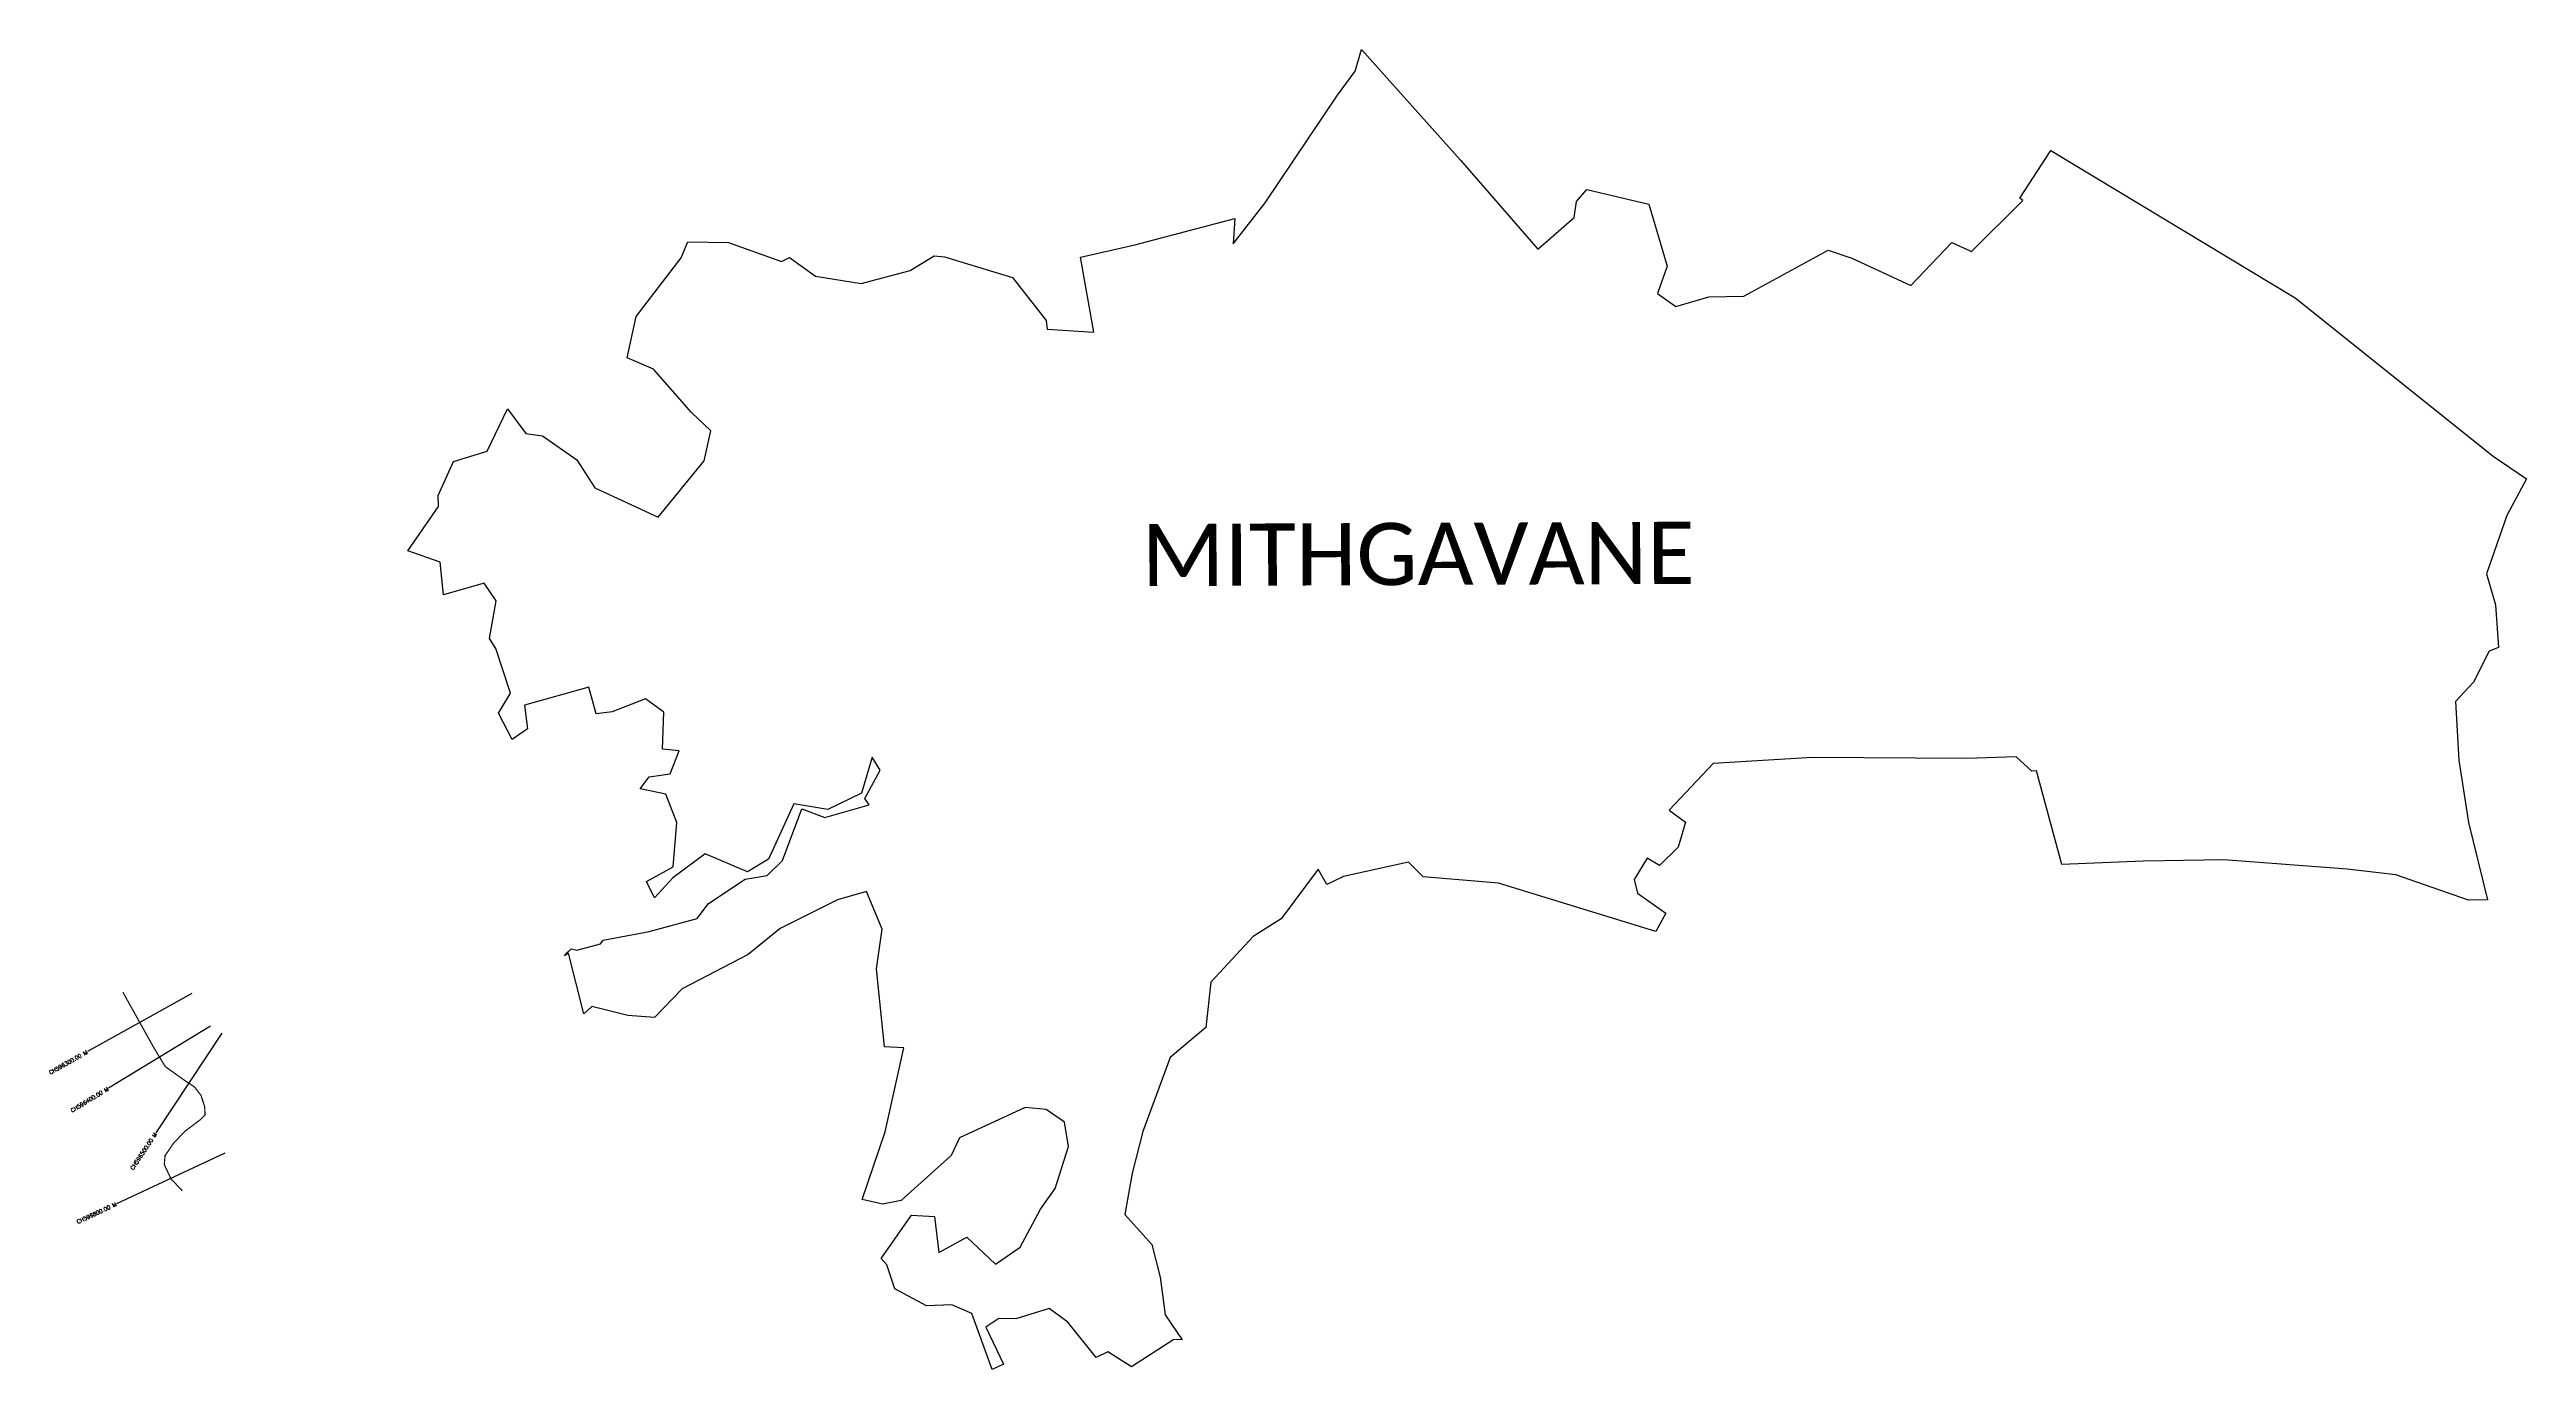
# Model space of a CAD drawing. Header units: metres. Extents: x 323074 to 329289, y 1832746 to 1836058.
import ezdxf
from ezdxf.enums import TextEntityAlignment as Align

# ---------------------------------------------------------------- set-up
doc = ezdxf.new("R2010")
doc.units = ezdxf.units.M
for name, color, linetype in [('CS', 134, 'Continuous'), ('CSMark', 6, 'Continuous'), ('NATURALLY PROTECTED', 3, 'Continuous'), ('village', 3, 'Continuous'), ('VILLAGE NAME', 250, 'Continuous')]:
    doc.layers.add(name, color=color, linetype=linetype)
doc.styles.get("Standard").update_dxf_attribs({"font": 'simplex.shx'})

msp = doc.modelspace()

# ---------------------------------------------------------------- linework, layer by layer
at = {"color": 6, "flags": 128}
msp.add_lwpolyline([(324659.1, 1835535.8), (324675.6, 1835575.8)], dxfattribs=at)
at = {"layer": 'CS'}
for p, q in [((323431.4, 1833690), (323169.4, 1833543.8)), ((323478.1, 1833608), (323221.8, 1833452.1)), ((323506.4, 1833589.8), (323340.6, 1833339.8)), ((323514.2, 1833288.8), (323242.2, 1833162.2))]:
    msp.add_line(p, q, dxfattribs=at)
at = {"layer": 'NATURALLY PROTECTED', "color": 2, "const_width": 3, "flags": 128}
msp.add_lwpolyline([(323258, 1833692.9), (323337.2, 1833551), (323364.3, 1833506.4), (323408.9, 1833474.5), (323437.5, 1833455.5), (323454, 1833434.2), (323463.1, 1833406.2), (323464.3, 1833384.9), (323453.4, 1833373.9), (323413.8, 1833344.1), (323385.7, 1833314.7), (323363.8, 1833283), (323361.9, 1833260.5), (323378.4, 1833225.1), (323407, 1833194.7)], dxfattribs=at)
at = {"layer": 'village', "color": 3}
for points in [[(324675.6, 1835575.8, 0), (324777.5, 1835573.9, 0), (324910.9, 1835526.6, 0), (324930.6, 1835536.6, 0), (324995.8, 1835489.1, 0), (325110.5, 1835470.9, 0), (325233.4, 1835503.9, 0), (325294, 1835540.2, 0), (325319.3, 1835537.8, 0), (325490.5, 1835486.2, 0), (325574.7, 1835378.5, 0), (325577.4, 1835356.9, 0), (325694.2, 1835349.1, 0), (325661.1, 1835537.5, 0), (325797.3, 1835568.3, 0), (326047.8, 1835634.2, 0), (326044.1, 1835570.7, 0), (326124.4, 1835673.4, 0), (326305.6, 1835943.9, 0), (326350.2, 1836004, 0), (326365.5, 1836058.1, 0), (326614.2, 1835780.8, 0), (326808.5, 1835557.3, 0), (326899.7, 1835636.3, 0), (326905.5, 1835677.1, 0), (326930.9, 1835706.8, 0), (327087.1, 1835670.3, 0), (327132.6, 1835514.6, 0), (327108.3, 1835445.9, 0), (327154.9, 1835413.6, 0), (327237.6, 1835437.7, 0), (327324.8, 1835439.3, 0), (327537.1, 1835554.8, 0), (327596.6, 1835534.3, 0), (327743.9, 1835466.1, 0), (327847.3, 1835573.9, 0), (327896.3, 1835551.6, 0), (328025.6, 1835679.4, 0), (328017.5, 1835685.3, 0), (328095.9, 1835804.8, 0), (328708.2, 1835435.5, 0), (329205.4, 1835037.7, 0), (329288.9, 1834980.7, 0)], [(329288.9, 1834980.7, 0), (329239.6, 1834889.4, 0), (329188.9, 1834742.3, 0), (329211.4, 1834664.6, 0), (329218.5, 1834558.1, 0), (329195.5, 1834548.9, 0), (329156, 1834471.2, 0), (329110.6, 1834422.6, 0), (329119.4, 1834275, 0), (329143.2, 1834118.9, 0), (329191.3, 1833924.6, 0), (329143.8, 1833924, 0), (328960.8, 1833987.8, 0), (328839.4, 1834001.3, 0), (328529.4, 1834024.9, 0), (328326.9, 1834021.6, 0), (328123.4, 1834013.4, 0), (328059.6, 1834248.2, 0), (328048.2, 1834247.4, 0), (328008.6, 1834283.7, 0), (327884.9, 1834279.6, 0), (327497.1, 1834281.5, 0), (327248.6, 1834267, 0), (327137.8, 1834149.7, 0), (327178.7, 1834119.2, 0), (327160.4, 1834056.5, 0), (327113.4, 1834010.8, 0), (327082.7, 1834029.3, 0), (327049.9, 1833975.7, 0), (327058, 1833941.8, 0), (327129.2, 1833891, 0), (327104.5, 1833845.4, 0), (326710, 1833966.8, 0), (326521, 1833982.6, 0), (326484.2, 1834019.3, 0), (326320.6, 1833983.2, 0), (326278.9, 1833963.5, 0), (326257, 1834002, 0), (326164.4, 1833877.1, 0), (326093.8, 1833832.8, 0), (325988.2, 1833718.4, 0), (325975.3, 1833604.5, 0), (325885.6, 1833528.8, 0), (325817.3, 1833343.8, 0), (325790.4, 1833238.8, 0), (325771.9, 1833135, 0), (325839.8, 1833060, 0), (325860.8, 1832978, 0), (325872.9, 1832883.2, 0), (325915.6, 1832820.8, 0), (325895.2, 1832821.3, 0), (325788.9, 1832752.9, 0), (325729.5, 1832790.3, 0), (325700.5, 1832776.1, 0), (325629.3, 1832865.3, 0), (325582.5, 1832899.2, 0), (325498.3, 1832873.8, 0), (325455.9, 1832874.7, 0), (325423.5, 1832852.6, 0), (325468, 1832759.8, 0), (325439.1, 1832746.4, 0), (325388.3, 1832887.2, 0), (325338.3, 1832909, 0), (325274.3, 1832906.3, 0), (325194.7, 1832948.6, 0), (325174.7, 1833008.9, 0), (325160.5, 1833025.2, 0), (325237.1, 1833133.3, 0), (325294.3, 1833130, 0), (325305.7, 1833039.8, 0), (325375.5, 1833078.1, 0), (325447.9, 1833011, 0), (325509.2, 1833053.1, 0), (325560.2, 1833149, 0), (325597.4, 1833200.2, 0), (325630.6, 1833305.9, 0), (325620.3, 1833367, 0), (325575, 1833398.8, 0), (325521.9, 1833403.7, 0), (325357.4, 1833327.7, 0), (325336.2, 1833283.3, 0), (325210.5, 1833170.7, 0), (325163.8, 1833160.8, 0), (325112.8, 1833172.5, 0), (325170.8, 1833342.9, 0), (325217.9, 1833553.5, 0), (325168.7, 1833555.9, 0), (325149.3, 1833751.3, 0), (325162.8, 1833850.8, 0), (325124.1, 1833945.5, 0), (325051.1, 1833924.4, 0), (324907.5, 1833852.4, 0), (324826.9, 1833787.2, 0), (324661.2, 1833701.2, 0), (324592.3, 1833629.1, 0), (324525, 1833634.6, 0), (324434.4, 1833656.7, 0), (324414.5, 1833639, 0), (324376.3, 1833790.8, 0), (324365.9, 1833784, 0), (324367.8, 1833787.4, 0), (324383.1, 1833802, 0), (324397.1, 1833798.4, 0), (324456.1, 1833814.6, 0), (324463, 1833823.5, 0), (324578.7, 1833844.9, 0), (324699.3, 1833877.5, 0), (324727.5, 1833915.8, 0), (324819.6, 1833976.9, 0), (324875, 1833985.8, 0), (324913.1, 1834023.5, 0), (324961.8, 1834152.7, 0), (325019.4, 1834131.1, 0), (325130.7, 1834163.4, 0), (325119.7, 1834179.1, 0), (325158.2, 1834250, 0), (325138, 1834282.5, 0), (325111.3, 1834192.3, 0), (325026.8, 1834151.7, 0), (324941.9, 1834165.3, 0), (324878.1, 1834026.6, 0), (324825, 1833995.3, 0), (324718.8, 1834040.2, 0), (324637.9, 1833979.8, 0), (324592, 1833929.6, 0), (324571.6, 1833970.8, 0), (324638.5, 1834007.7, 0), (324648.2, 1834119.1, 0), (324620.6, 1834189.6, 0), (324556.3, 1834202.8, 0), (324578.8, 1834233.1, 0), (324631.2, 1834240.6, 0), (324653.9, 1834298.2, 0), (324611.8, 1834302.7, 0), (324615.1, 1834395.5, 0), (324569.1, 1834428.7, 0), (324485.9, 1834396.1, 0), (324445.2, 1834391.5, 0), (324426.8, 1834458.1, 0), (324265.4, 1834412.8, 0), (324273.1, 1834353.4, 0), (324234.6, 1834327.4, 0), (324200.6, 1834393.1, 0), (324230.9, 1834443.4, 0), (324193.8, 1834555.7, 0), (324178.2, 1834580.1, 0), (324195, 1834674.7, 0), (324164.5, 1834719.6, 0), (324062.2, 1834689.6, 0), (324053.9, 1834772.2, 0), (323973.3, 1834800.6, 0), (324050.2, 1834911.7, 0), (324049.4, 1834938.9, 0), (324087.9, 1835024.4, 0), (324171.9, 1835050.7, 0), (324223.1, 1835157, 0), (324268.9, 1835094.9, 0), (324310.5, 1835088.6, 0), (324397, 1835028.4, 0), (324441.8, 1834958.7, 0), (324601.1, 1834885, 0), (324716.6, 1835025.9, 0), (324733.2, 1835101.8, 0), (324685.1, 1835147.3, 0), (324589.1, 1835256.2, 0), (324523.2, 1835284.6, 0), (324546.2, 1835388.5, 0), (324659.1, 1835535.8, 0)]]:
    msp.add_polyline3d(points, dxfattribs=at)

# ---------------------------------------------------------------- texts
at = {"layer": 'CSMark'}
for s, rotation, p in [('CH596300.00 M', 29.15225, (323168.5, 1833543.3)), ('CH596400.00 M', 31.31564, (323220.9, 1833451.5)), ('CH596500.00 M', 56.45657, (323340.1, 1833339)), ('CH596800.00 M', 24.97414, (323241.3, 1833161.8))]:
    msp.add_text(s, height=10, rotation=rotation, dxfattribs=at).set_placement(p, align=Align.MIDDLE_RIGHT)
at = {"layer": 'VILLAGE NAME', "insert": (325813.7, 1834867.6), "char_height": 155.989, "attachment_point": 1, "rotation": 0.24353}
msp.add_mtext_dynamic_manual_height_columns('{\\fCalibri|b0|i0|c0|p34;MITHGAVANE}', width=2768.158, gutter_width=779.9, heights=[0], dxfattribs=at)

doc.saveas('drawing.dxf')
